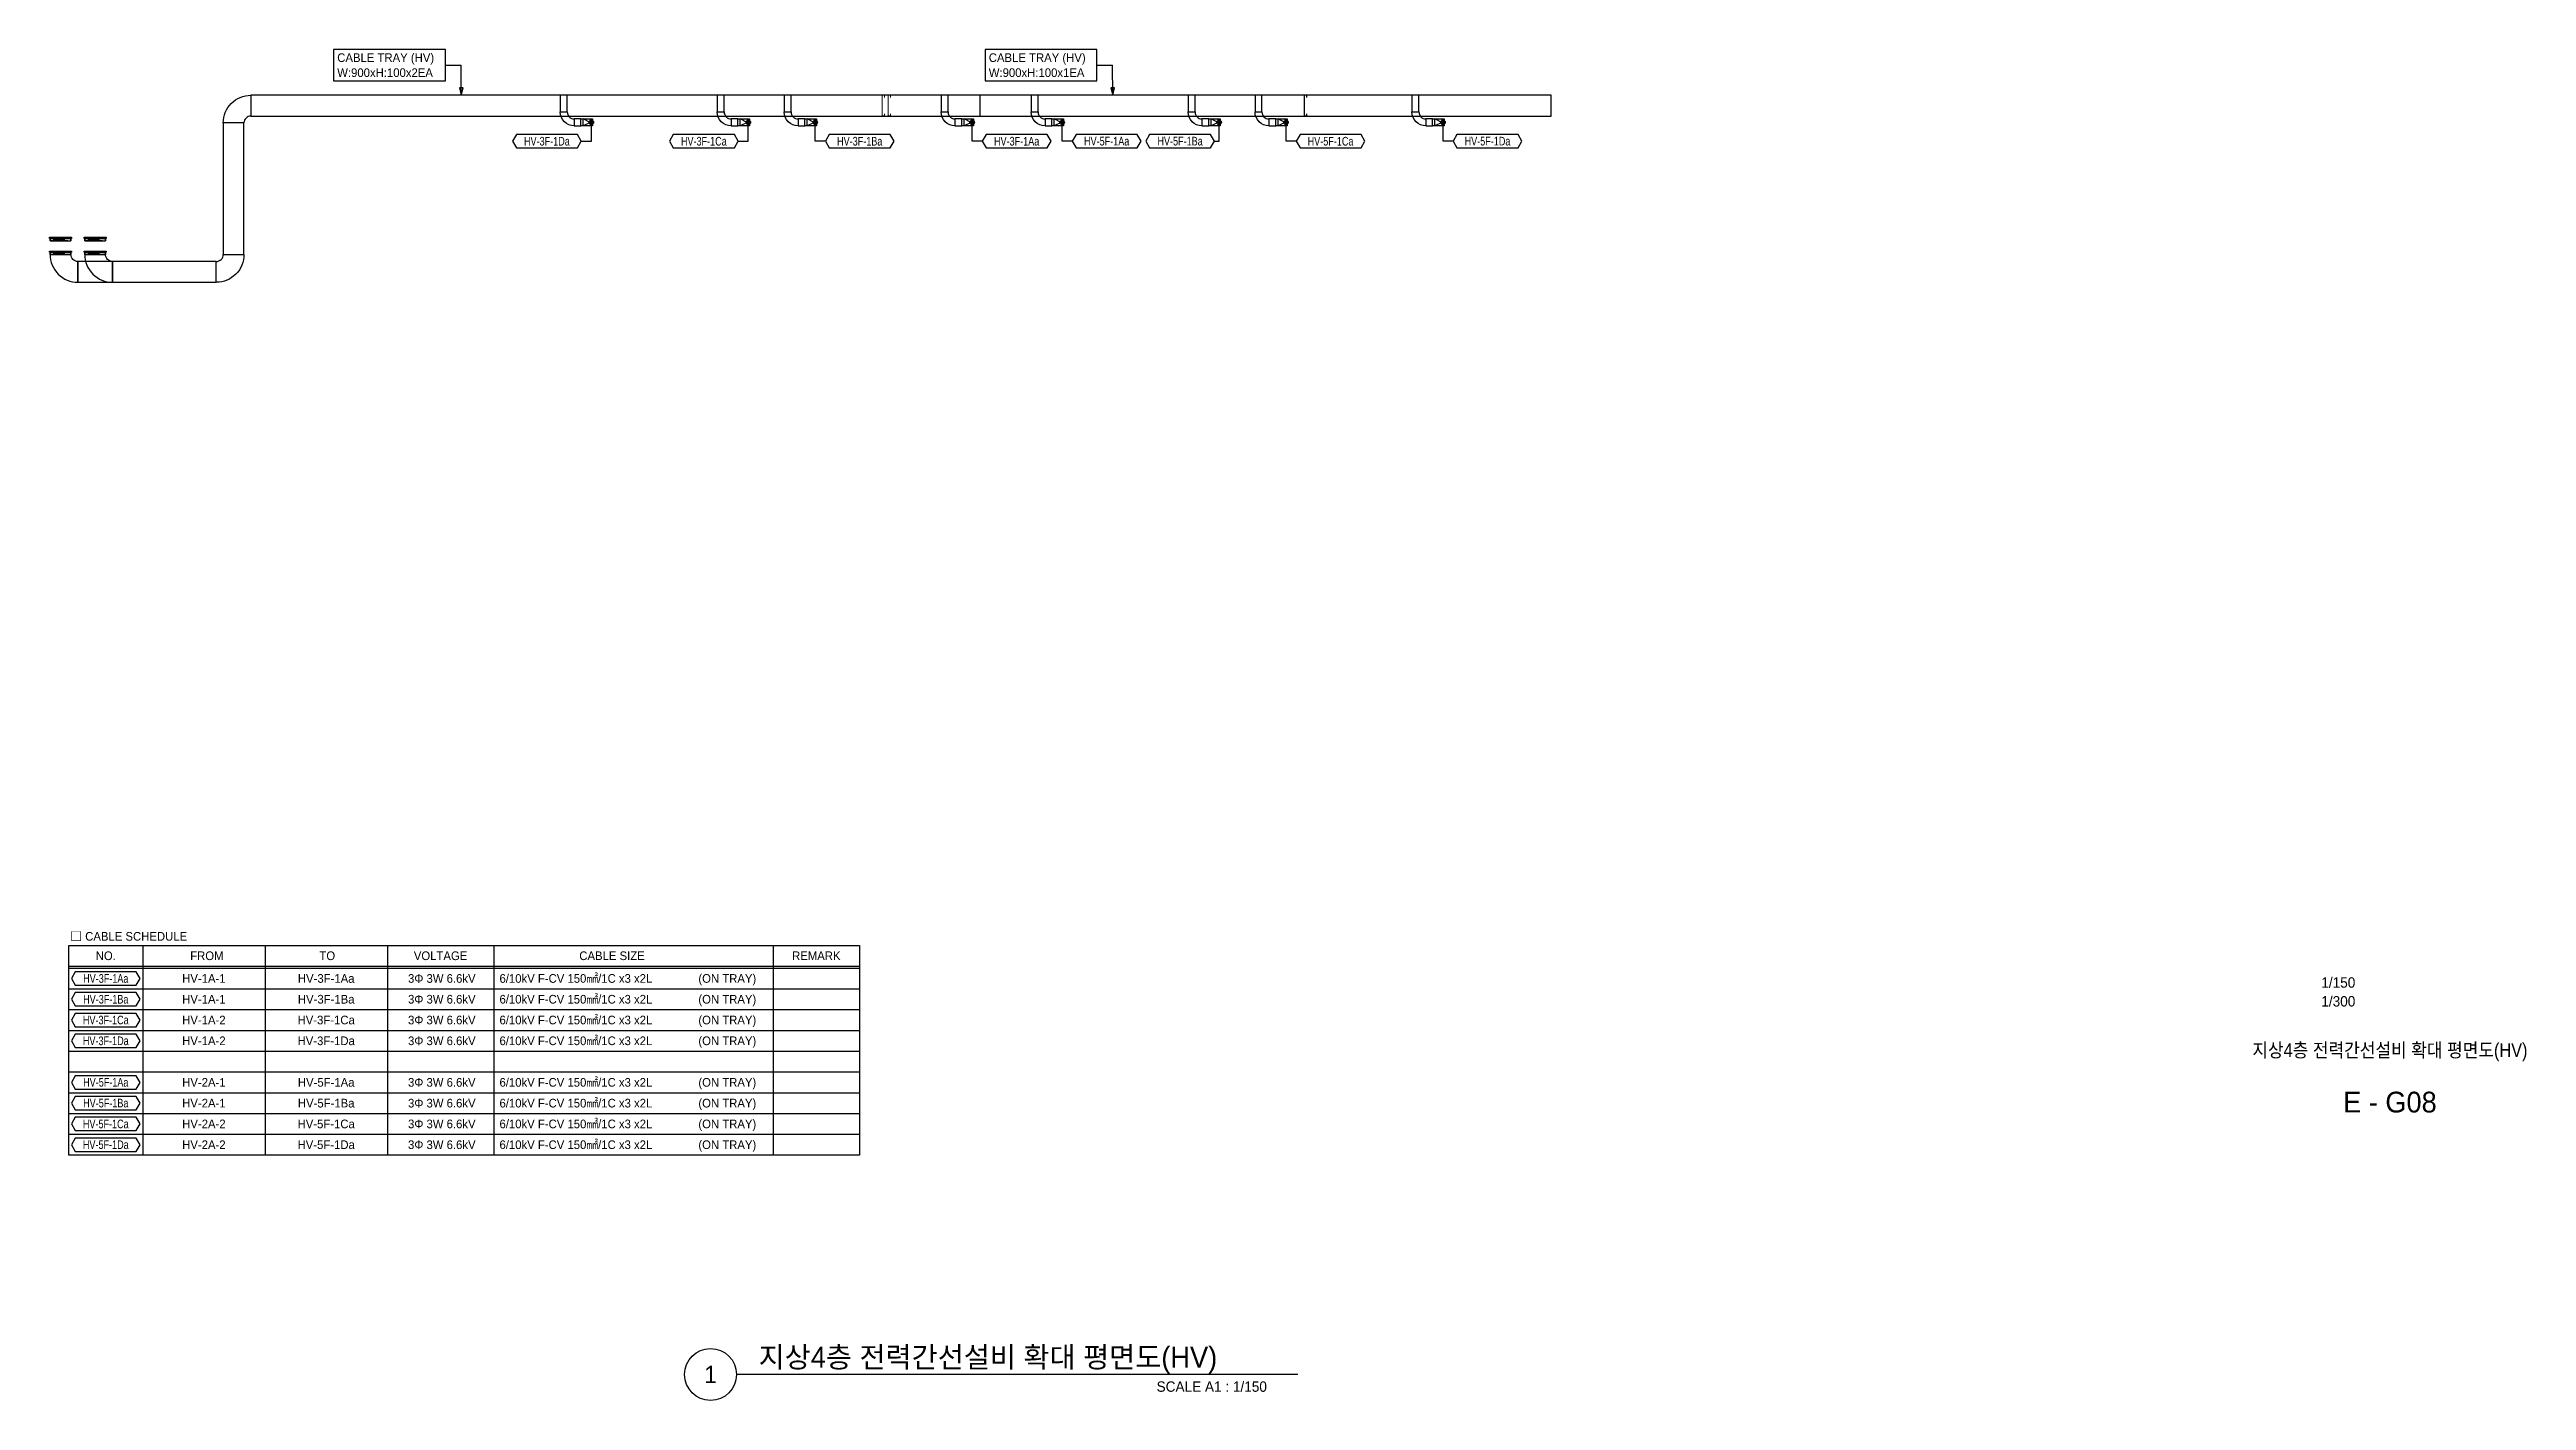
# Model space of a CAD drawing. Header units: millimetres. Extents: x 14100 to 374841, y -351975 to 881100.
# Drawn here: x 267525 to 374841, y 360825 to 419328 of the extents above; entities that cross this region are included whole.
import ezdxf
from ezdxf.enums import TextEntityAlignment as Align

# ---------------------------------------------------------------- set-up
doc = ezdxf.new("R2010")
doc.units = ezdxf.units.MM
doc.header["$LTSCALE"] = 150
for name, color, linetype in [('-----26 Electrical Cable Tray_HV_IT', 4, 'Continuous'), ('-----26 Electrical Cable Tray_HV_N', 30, 'Continuous'), ('-----26 Electrical Cable Tray_HV_UT A', 1, 'Continuous'), ('-----26 Electrical Cable Tray_HV_UT B', 71, 'Continuous'), ('-----29 Cable Schedule', 1, 'Continuous'), ('-----29 Indicator', 1, 'Continuous'), ('-----29 주기', 1, 'Continuous'), ('-----30 Text', 2, 'Continuous'), ('-----41 Drawing Title', 2, 'Continuous'), ('-----42 Drawing Number', 2, 'Continuous'), ('-----43 Drawing Scale', 3, 'Continuous'), ('-----99 Cable Schedule', 2, 'Continuous')]:
    doc.layers.add(name, color=color, linetype=linetype)
doc.styles.add('ELEC', font='')
doc.styles.get('ELEC').set_extended_font_data('Dotum')

msp = doc.modelspace()

# ---------------------------------------------------------------- texts
at = {"layer": '-----26 Electrical Cable Tray_HV_IT', "style": 'ELEC'}
for s, p in [('CABLE TRAY (HV)', (279990, 418978)), ('CABLE TRAY (HV)', (308219, 418978)), ('W:900xH:100x2EA', (279990, 418328)), ('W:900xH:100x1EA', (308219, 418328))]:
    msp.add_text(s, height=375, dxfattribs=at).set_placement(p, align=Align.MIDDLE_LEFT)
at = {"layer": '-----29 Indicator', "color": 2, "linetype": 'Continuous', "style": 'ELEC'}
msp.add_text('□ CABLE SCHEDULE', height=375, dxfattribs=at).set_placement((268422, 380924), align=Align.MIDDLE_LEFT)
at = {"layer": '-----30 Text', "linetype": 'Continuous', "style": 'ELEC', "width": 0.8}
for s, p in [('HV-3F-1Da', (289073, 415359)), ('HV-3F-1Ca', (295873, 415359)), ('HV-3F-1Ba', (302627, 415359)), ('HV-3F-1Aa', (309427, 415359, 0)), ('HV-5F-1Aa', (313327, 415359)), ('HV-5F-1Ba', (316508, 415359)), ('HV-5F-1Ca', (323027, 415359)), ('HV-5F-1Da', (329827, 415359, 0)), ('HV-3F-1Aa', (269962, 379100)), ('HV-3F-1Ba', (269962, 378200)), ('HV-3F-1Ca', (269962, 377300)), ('HV-3F-1Da', (269962, 376400)), ('HV-5F-1Aa', (269962, 374600)), ('HV-5F-1Ba', (269962, 373700)), ('HV-5F-1Ca', (269962, 372800)), ('HV-5F-1Da', (269962, 371900))]:
    msp.add_text(s, height=375, dxfattribs=at).set_placement(p, align=Align.MIDDLE)
at = {"layer": '-----30 Text', "style": 'ELEC'}
msp.add_text('NO.', height=375, dxfattribs=at).set_placement((269962, 380083), align=Align.MIDDLE)
for s, p in [('FROM', (274342, 380083)), ('TO', (279560, 380083)), ('VOLTAGE', (284467, 380083)), ('CABLE SIZE', (291895, 380083)), ('REMARK', (300746, 380083)), ('HV-1A-1', (274213, 379100)), ('HV-3F-1Aa', (279512, 379100)), ('3Φ 3W 6.6kV', (284521, 379100)), ('HV-1A-1', (274213, 378200)), ('HV-3F-1Ba', (279512, 378200)), ('3Φ 3W 6.6kV', (284521, 378200)), ('HV-1A-2', (274213, 377300)), ('HV-3F-1Ca', (279512, 377300)), ('3Φ 3W 6.6kV', (284521, 377300)), ('HV-1A-2', (274213, 376400)), ('HV-3F-1Da', (279512, 376400)), ('3Φ 3W 6.6kV', (284521, 376400)), ('HV-2A-1', (274213, 374600)), ('HV-5F-1Aa', (279512, 374600)), ('3Φ 3W 6.6kV', (284521, 374600)), ('HV-2A-1', (274213, 373700)), ('HV-5F-1Ba', (279512, 373700)), ('3Φ 3W 6.6kV', (284521, 373700)), ('HV-2A-2', (274213, 372800)), ('HV-5F-1Ca', (279512, 372800)), ('3Φ 3W 6.6kV', (284521, 372800)), ('HV-2A-2', (274213, 371900)), ('HV-5F-1Da', (279512, 371900)), ('3Φ 3W 6.6kV', (284521, 371900))]:
    msp.add_text(s, height=375, dxfattribs=at).set_placement(p, align=Align.MIDDLE_CENTER)
for p in [(287020, 379100), (287020, 378200), (287020, 377300), (287020, 376400), (287020, 374600), (287020, 373700), (287020, 372800), (287020, 371900)]:
    msp.add_text('6/10kV F-CV 150㎟/1C x3 x2L', height=375, dxfattribs=at).set_placement(p, align=Align.MIDDLE_LEFT)
for p in [(298144, 379100), (298144, 378200), (298144, 377300), (298144, 376400), (298144, 374600), (298144, 373700), (298144, 372800), (298144, 371900)]:
    msp.add_text('(ON TRAY)', height=375, dxfattribs=at).set_placement(p, align=Align.MIDDLE_RIGHT)
at = {"layer": '-----41 Drawing Title', "style": 'ELEC', "width": 0.9}
msp.add_text('지상4층 전력간선설비 확대 평면도(HV)', height=600, dxfattribs=at).set_placement((368925, 375995), align=Align.MIDDLE_CENTER)
at = {"layer": '-----41 Drawing Title', "color": 2, "style": 'ELEC'}
msp.add_text('지상4층 전력간선설비 확대 평면도(HV)', height=900, dxfattribs=at).set_placement((298248, 362250))
at = {"layer": '-----41 Drawing Title', "color": 7, "style": 'ELEC'}
msp.add_text('1', height=750, dxfattribs=at).set_placement((296164, 361950), align=Align.MIDDLE)
at = {"layer": '-----41 Drawing Title', "style": 'ELEC'}
msp.add_text('SCALE A1 : 1/150', height=450, dxfattribs=at).set_placement((320269, 361200), align=Align.RIGHT)
at = {"layer": '-----42 Drawing Number', "style": 'ELEC'}
msp.add_text('E - G08', height=900, dxfattribs=at).set_placement((368925, 373745), align=Align.MIDDLE_CENTER)
at = {"layer": '-----43 Drawing Scale', "style": 'ELEC'}
for s, p in [('1/150', (366690, 378925)), ('1/300', (366690, 378110))]:
    msp.add_text(s, height=450, dxfattribs=at).set_placement(p, align=Align.MIDDLE_CENTER)
at = {"color": 0, "style": 'ELEC', "width": 0.7}
for p in [(268024, 411096), (269524, 411096)]:
    msp.add_text('HV 트레이-UT', height=50, dxfattribs=at).set_placement(p, align=Align.MIDDLE_CENTER)

# ---------------------------------------------------------------- blocks, each defined once
blk = doc.blocks.new('A$550585017316')
at = {"color": 0}
for p, q in [((400, 300), (0, 300)), ((0, 300), (0, 0)), ((0, 0), (400, 0)), ((500, 300), (400, 300)), ((400, 0), (500, 0)), ((500, 0), (500, 300))]:
    blk.add_line(p, q, dxfattribs=at)
at = {"color": 8}
for p, q in [((100, 0), (0, 300)), ((0, 0), (100, 300)), ((100, 150), (400, 300)), ((100, 300), (100, 0)), ((100, 150), (400, 0)), ((400, 0), (400, 300))]:
    blk.add_line(p, q, dxfattribs=at)
blk = doc.blocks.new('A$C9a0ab699')
h = blk.add_hatch(color=0)
edge = h.paths.add_edge_path()
edge.add_arc((64, 64), 64, 720, 1080, ccw=False)
at = {"color": 0}
blk.add_circle((64, 64), 64, dxfattribs=at)

# ---------------------------------------------------------------- linework, layer by layer
at = {"layer": '-----26 Electrical Cable Tray_HV_IT', "elevation": 0}
for points in [[(276250, 416450), (276250, 416450, 0.4142136), (275950, 416150), (275950, 416150), (275050, 416150, -0.4142136), (276250, 417350)], [(289955, 416625), (289955, 416625, 0.4142136), (290255, 416325), (290255, 416325), (290255, 416025, -0.4142136), (289655, 416625)], [(296755, 416625), (296755, 416625, 0.4142136), (297055, 416325), (297055, 416325), (297055, 416025, -0.4142136), (296455, 416625)], [(299655, 416625), (299655, 416625, 0.4142136), (299955, 416325), (299955, 416325), (299955, 416025, -0.4142136), (299355, 416625)], [(306455, 416625), (306455, 416625, 0.4142136), (306755, 416325), (306755, 416325), (306755, 416025, -0.4142136), (306155, 416625)], [(310355, 416625), (310355, 416625, 0.4142136), (310655, 416325), (310655, 416325), (310655, 416025, -0.4142136), (310055, 416625)], [(317155, 416625), (317155, 416625, 0.4142136), (317455, 416325), (317455, 416325), (317455, 416025, -0.4142136), (316855, 416625)], [(320055, 416625), (320055, 416625, 0.4142136), (320355, 416325), (320355, 416325), (320355, 416025, -0.4142136), (319755, 416625)], [(326855, 416625), (326855, 416625, 0.4142136), (327155, 416325), (327155, 416325), (327155, 416025, -0.4142136), (326555, 416625)], [(268750, 410150), (268750, 410150, -0.4142136), (268450, 410450), (268450, 410450), (267550, 410450, 0.4142136), (268750, 409250)], [(270250, 410150), (270250, 410150, -0.4142136), (269950, 410450), (269950, 410450), (269050, 410450, 0.4142136), (270250, 409250)], [(274750, 410150), (274750, 410150, 0.4142136), (275050, 410450), (275050, 410450), (275950, 410450, -0.4142136), (274750, 409250)]]:
    msp.add_lwpolyline(points, format="xyb", close=True, dxfattribs=at)
for points in [[(307850, 417350), (276250, 417350), (276250, 416450), (307850, 416450)], [(332587, 417350), (276250, 417350), (276250, 416450), (332587, 416450)], [(289655, 417350), (289655, 416625), (289955, 416625), (289955, 417350)], [(296455, 417350), (296455, 416625), (296755, 416625), (296755, 417350)], [(299355, 417350), (299355, 416625), (299655, 416625), (299655, 417350)], [(306155, 417350), (306155, 416625), (306455, 416625), (306455, 417350)], [(310055, 417350), (310055, 416625), (310355, 416625), (310355, 417350)], [(316855, 417350), (316855, 416625), (317155, 416625), (317155, 417350)], [(319755, 417350), (319755, 416625), (320055, 416625), (320055, 417350)], [(326555, 417350), (326555, 416625), (326855, 416625), (326855, 417350)], [(275050, 416150), (275050, 410450), (275950, 410450), (275950, 416150)], [(290550, 416325), (290255, 416325), (290255, 416025), (290550, 416025)], [(297350, 416325), (297055, 416325), (297055, 416025), (297350, 416025)], [(300250, 416325), (299955, 416325), (299955, 416025), (300250, 416025)], [(307050, 416325), (306755, 416325), (306755, 416025), (307050, 416025)], [(310950, 416325), (310655, 416325), (310655, 416025), (310950, 416025)], [(317750, 416325), (317455, 416325), (317455, 416025), (317750, 416025)], [(320650, 416325), (320355, 416325), (320355, 416025), (320650, 416025)], [(327450, 416325), (327155, 416325), (327155, 416025), (327450, 416025)], [(267550, 410550), (267550, 410450), (268450, 410450), (268450, 410550)], [(274750, 410150), (268750, 410150), (268750, 409250), (274750, 409250)], [(269050, 410550), (269050, 410450), (269950, 410450), (269950, 410550)], [(274750, 410150), (270250, 410150), (270250, 409250), (274750, 409250)]]:
    msp.add_lwpolyline(points, close=True, dxfattribs=at)
at = {"layer": '-----26 Electrical Cable Tray_HV_IT', "ltscale": 7.5, "const_width": 50, "elevation": 0}
for points in [[(303703, 416550), (303703, 416450), (303603, 416450), (303603, 417350), (303703, 417350), (303703, 417250)], [(303963, 416550), (303963, 416450), (303863, 416450), (303863, 417350), (303963, 417350), (303963, 417250)], [(321990, 416550), (321990, 416450), (321890, 416450), (321890, 417350), (321990, 417350), (321990, 417250)]]:
    msp.add_lwpolyline(points, dxfattribs=at)
at = {"layer": '-----26 Electrical Cable Tray_HV_IT', "elevation": 0}
for points in [[(268450, 410550), (267550, 410450)], [(267550, 410550), (268450, 410450)], [(269950, 410550), (269050, 410450)], [(269050, 410550), (269950, 410450)]]:
    msp.add_lwpolyline(points, dxfattribs=at)
at = {"layer": '-----26 Electrical Cable Tray_HV_N', "color": 1}
for p, q in [((284676, 418653), (285353, 418653)), ((312905, 418653), (313582, 418653))]:
    msp.add_line(p, q, dxfattribs=at)
at = {"layer": '-----26 Electrical Cable Tray_HV_N', "color": 1, "elevation": 0}
for points in [[(279830, 419328), (279830, 417978), (284676, 417978), (284676, 419328)], [(308059, 419328), (308059, 417978), (312905, 417978), (312905, 419328)]]:
    msp.add_lwpolyline(points, close=True, dxfattribs=at)
for points in [[(285361, 417350), (285441, 417670), (285281, 417670), (285361, 417350), (285353, 418653)], [(313590, 417350), (313670, 417670), (313510, 417670), (313590, 417350), (313582, 418653)]]:
    msp.add_lwpolyline(points, dxfattribs=at)
at = {"layer": '-----26 Electrical Cable Tray_HV_UT A', "elevation": 0}
msp.add_lwpolyline([(267550, 411150), (267550, 411050), (268450, 411050), (268450, 411150)], close=True, dxfattribs=at)
for points in [[(268450, 411150), (267550, 411050)], [(267550, 411150), (268450, 411050)]]:
    msp.add_lwpolyline(points, dxfattribs=at)
at = {"layer": '-----26 Electrical Cable Tray_HV_UT B', "elevation": 0}
msp.add_lwpolyline([(269050, 411150), (269050, 411050), (269950, 411050), (269950, 411150)], close=True, dxfattribs=at)
for points in [[(269950, 411150), (269050, 411050)], [(269050, 411150), (269950, 411050)]]:
    msp.add_lwpolyline(points, dxfattribs=at)
at = {"layer": '-----29 Cable Schedule'}
for p, q in [((271564, 380533), (271564, 379550)), ((276863, 380533), (276863, 379550)), ((282162, 380533), (282162, 379550)), ((286775, 380533), (286775, 379550)), ((298871, 380533), (298871, 379550))]:
    msp.add_line(p, q, dxfattribs=at)
at = {"layer": '-----29 Cable Schedule', "color": 3}
for p, q in [((268360, 379633), (302621, 379633)), ((268360, 379550), (302621, 379550))]:
    msp.add_line(p, q, dxfattribs=at)
at = {"layer": '-----29 Cable Schedule', "color": 1}
for p, q in [((271564, 379550), (271564, 371450)), ((276863, 379550), (276863, 371450)), ((282162, 379550), (282162, 371450)), ((286775, 379550), (286775, 371450)), ((298871, 379550), (298871, 371450)), ((268360, 378650), (302621, 378650)), ((268360, 377750), (302621, 377750)), ((268360, 376850), (302621, 376850)), ((268360, 375950), (302621, 375950)), ((268360, 375050), (302621, 375050)), ((268360, 374150), (302621, 374150)), ((268360, 373250), (302621, 373250)), ((268360, 372350), (302621, 372350))]:
    msp.add_line(p, q, dxfattribs=at)
at = {"layer": '-----29 Cable Schedule', "color": 3}
msp.add_lwpolyline([(268360, 380533), (302621, 380533), (302621, 371450), (268360, 371450)], close=True, dxfattribs=at)
at = {"layer": '-----29 주기', "elevation": 0}
for points in [[(287750, 415648), (287583, 415359), (287750, 415070), (290396, 415070), (290562, 415359), (290396, 415648)], [(294550, 415648), (294383, 415359), (294550, 415070), (297196, 415070), (297362, 415359), (297196, 415648)], [(301304, 415648), (301138, 415359), (301304, 415070), (303950, 415070), (304117, 415359), (303950, 415648)], [(308104, 415648), (307938, 415359), (308104, 415070), (310750, 415070), (310917, 415359), (310750, 415648)], [(312004, 415648), (311838, 415359), (312004, 415070), (314650, 415070), (314817, 415359), (314650, 415648)], [(315185, 415648), (315019, 415359), (315185, 415070), (317831, 415070), (317998, 415359), (317831, 415648)], [(321704, 415648), (321538, 415359), (321704, 415070), (324350, 415070), (324517, 415359), (324350, 415648)], [(328504, 415648), (328338, 415359), (328504, 415070), (331150, 415070), (331317, 415359), (331150, 415648)]]:
    msp.add_lwpolyline(points, close=True, dxfattribs=at)
at = {"layer": '-----29 주기'}
for points in [[(268639, 379389), (268472, 379100), (268639, 378811), (271285, 378811), (271452, 379100), (271285, 379389)], [(268639, 378489), (268472, 378200), (268639, 377911), (271285, 377911), (271452, 378200), (271285, 378489)], [(268639, 377589), (268472, 377300), (268639, 377011), (271285, 377011), (271452, 377300), (271285, 377589)], [(268639, 376689), (268472, 376400), (268639, 376111), (271285, 376111), (271452, 376400), (271285, 376689)], [(268639, 374889), (268472, 374600), (268639, 374311), (271285, 374311), (271452, 374600), (271285, 374889)], [(268639, 373989), (268472, 373700), (268639, 373411), (271285, 373411), (271452, 373700), (271285, 373989)], [(268639, 373089), (268472, 372800), (268639, 372511), (271285, 372511), (271452, 372800), (271285, 373089)], [(268639, 372189), (268472, 371900), (268639, 371611), (271285, 371611), (271452, 371900), (271285, 372189)]]:
    msp.add_lwpolyline(points, close=True, dxfattribs=at)
at = {"layer": '-----41 Drawing Title', "color": 7}
msp.add_line((321611, 361950), (297289, 361950), dxfattribs=at)
msp.add_circle((296164, 361950), 1125, dxfattribs=at)
at = {"layer": '-----99 Cable Schedule', "color": 1, "elevation": 0}
for points in [[(290562, 415359), (291000, 415359), (291000, 416175)], [(297362, 415359), (297800, 415359), (297800, 416175)], [(301138, 415359), (300700, 415359), (300700, 416175)], [(307938, 415359), (307500, 415359), (307500, 416175)], [(311838, 415359), (311400, 415359), (311400, 416175)], [(317998, 415359), (318200, 415359), (318200, 416175)], [(321538, 415359), (321100, 415359), (321100, 416175)], [(328338, 415359), (327900, 415359), (327900, 416175)]]:
    msp.add_lwpolyline(points, dxfattribs=at)
at = {"color": 0, "elevation": 0}
for points in [[(267525, 411150), (267525, 411200), (268475, 411200), (268475, 411150), (267525, 411150)], [(267575, 411050), (267550, 411050), (267550, 411150), (268450, 411150), (268450, 411050), (268425, 411050)], [(269025, 411150), (269025, 411200), (269975, 411200), (269975, 411150), (269025, 411150)], [(269075, 411050), (269050, 411050), (269050, 411150), (269950, 411150), (269950, 411050), (269925, 411050)], [(267525, 410550), (267525, 410600), (268475, 410600), (268475, 410550), (267525, 410550)], [(267575, 410450), (267550, 410450), (267550, 410550), (268450, 410550), (268450, 410450), (268425, 410450)], [(269025, 410550), (269025, 410600), (269975, 410600), (269975, 410550), (269025, 410550)], [(269075, 410450), (269050, 410450), (269050, 410550), (269950, 410550), (269950, 410450), (269925, 410450)]]:
    msp.add_lwpolyline(points, dxfattribs=at)

# ---------------------------------------------------------------- block references
at = {"layer": '-----26 Electrical Cable Tray_HV_IT', "xscale": -1}
for p in [(291050, 416025), (297850, 416025), (300750, 416025), (307550, 416025), (311450, 416025), (318250, 416025), (321150, 416025), (327950, 416025)]:
    msp.add_blockref('A$550585017316', p, dxfattribs=at)
at = {"layer": '-----99 Cable Schedule', "color": 1, "xscale": 1.5, "yscale": 1.5, "zscale": 1.5, "rotation": 90.00000000000001}
for p in [(291096, 416079), (297896, 416079), (300796, 416079), (307596, 416079), (311496, 416079), (318296, 416079), (321196, 416079), (327996, 416079)]:
    msp.add_blockref('A$C9a0ab699', p, dxfattribs=at)

msp.set_redraw_order([(e.dxf.handle, doc.entitydb.next_handle()) for e in msp.query("TEXT MTEXT ATTDEF DIMENSION ARC_DIMENSION")])  # texts and dimensions are drawn at this point

doc.saveas('drawing.dxf')
